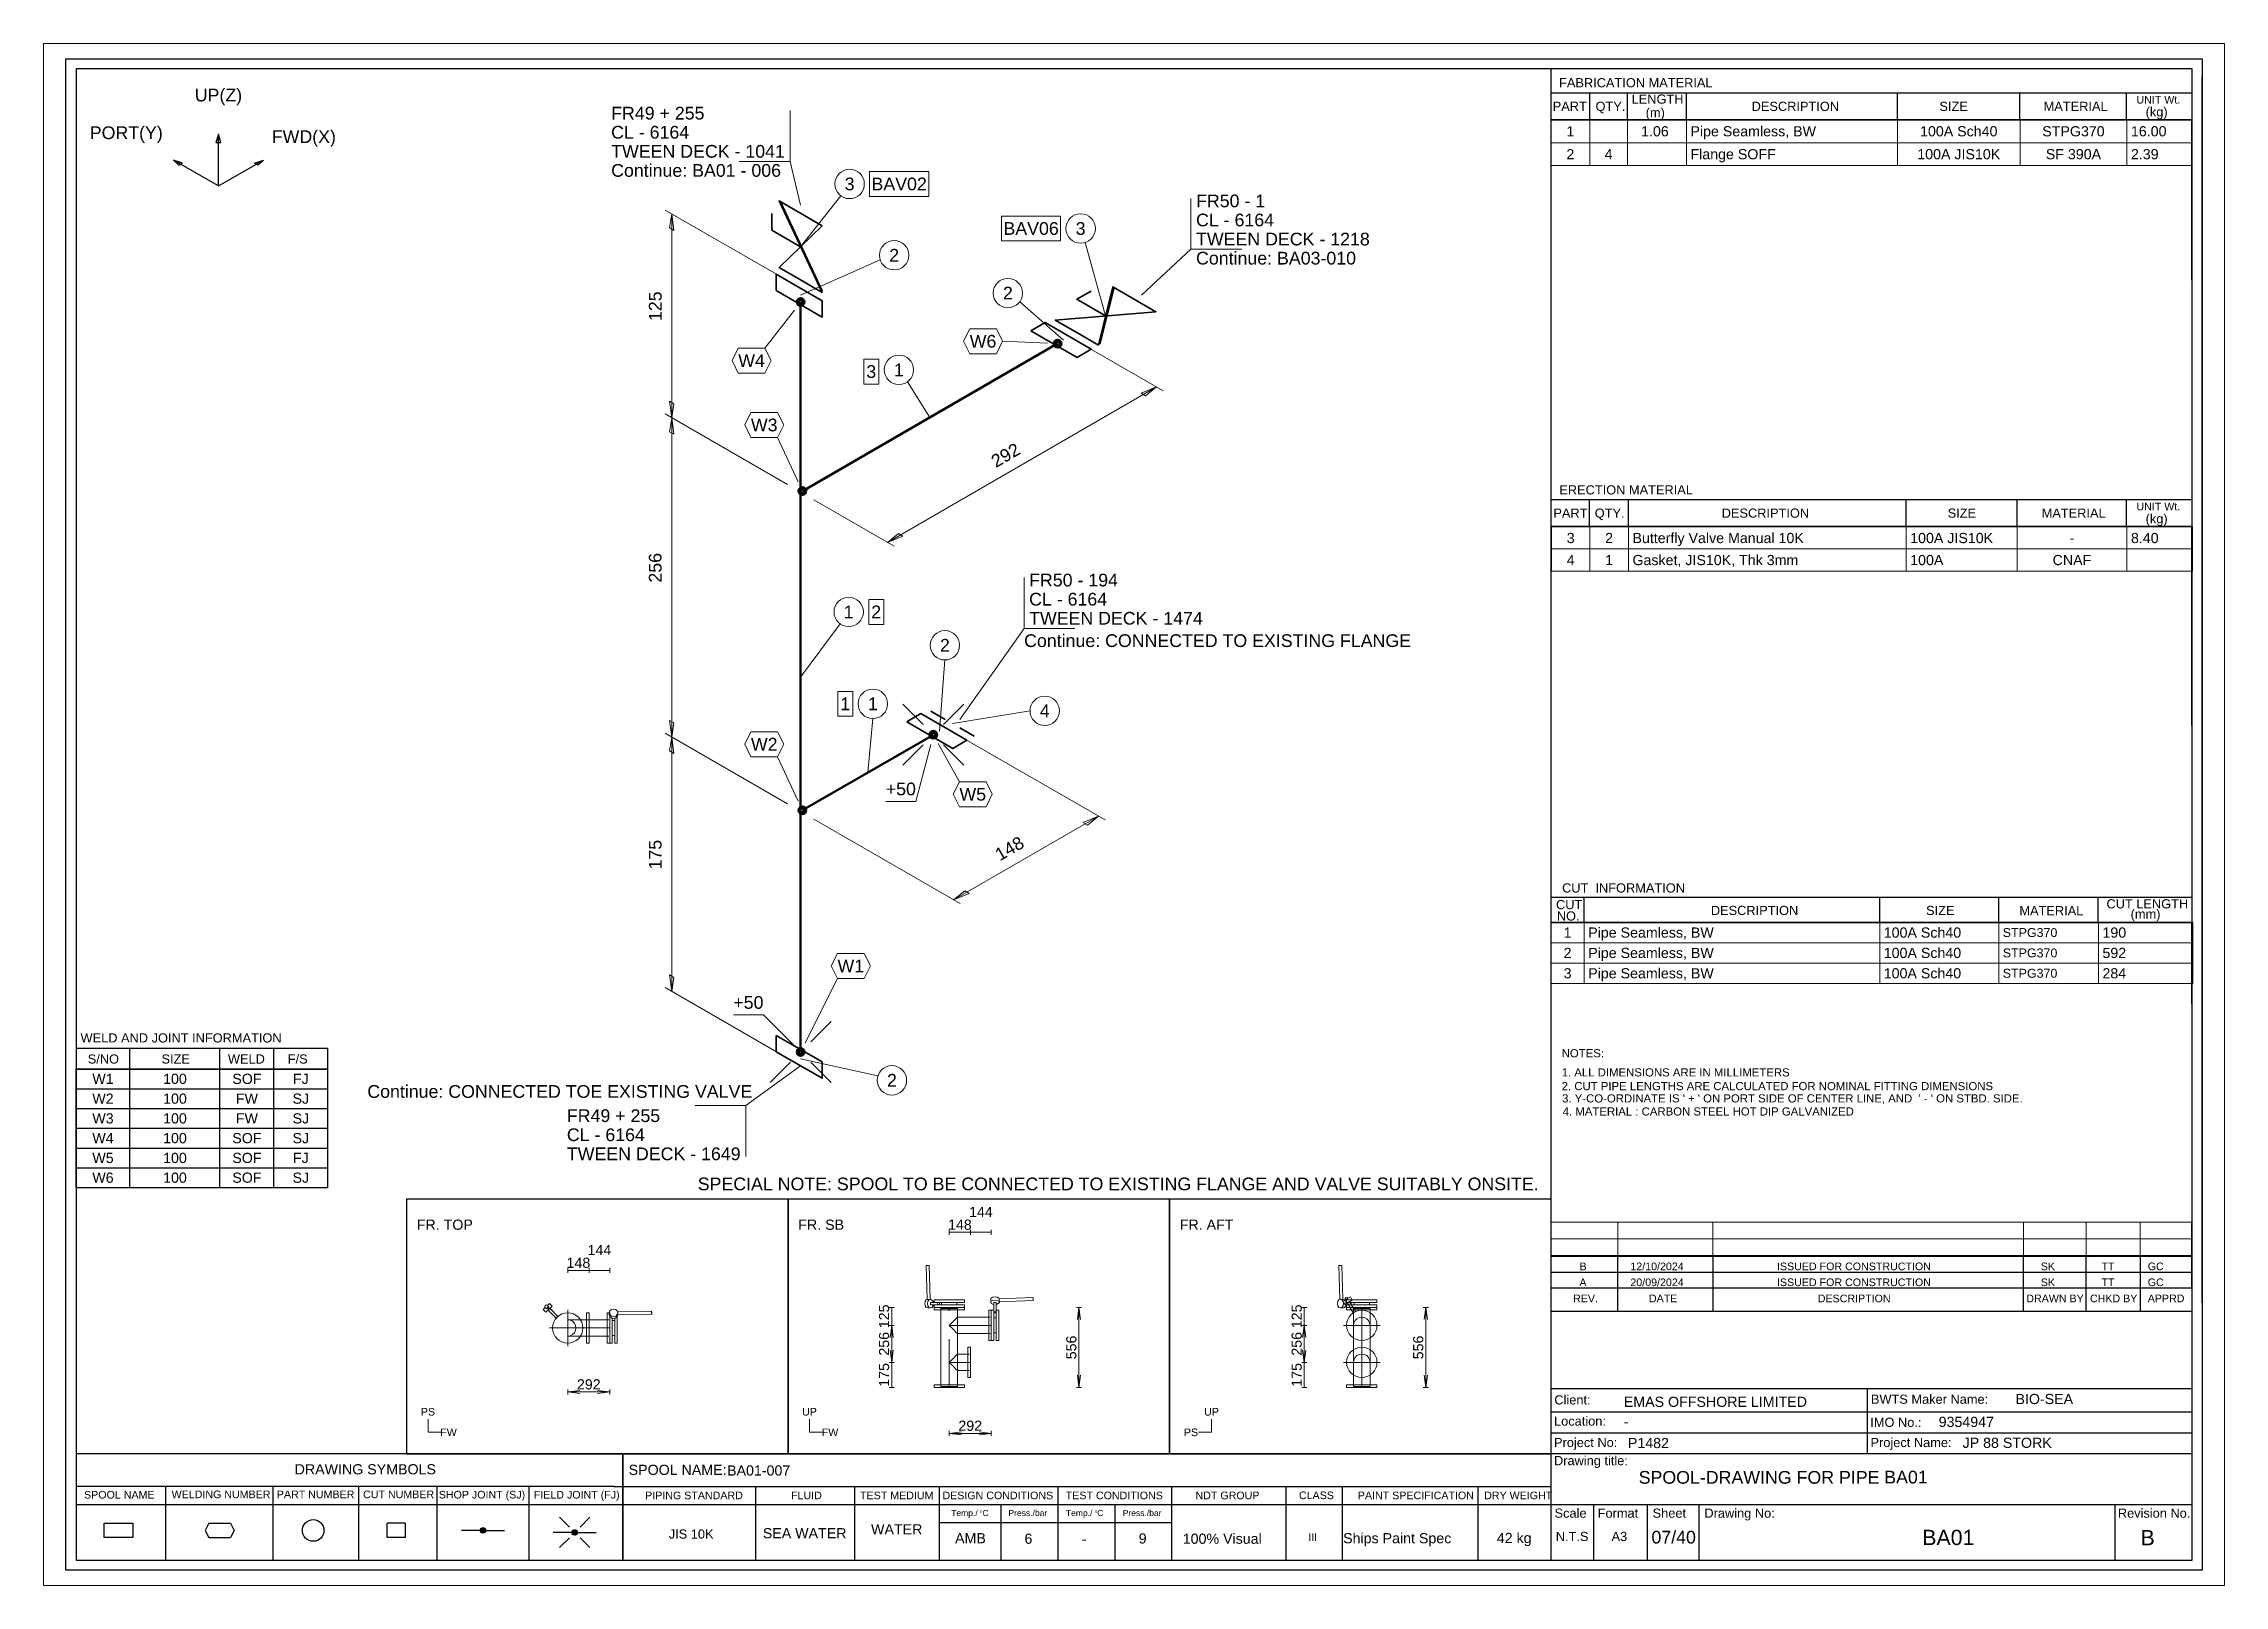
# Paper-space layout 'Layout1' of a CAD drawing. Header units: millimetres. Extents: x -20 to 277, y -7 to 202.
# The model-space entities are those that its viewports show. They can reach past a viewport. Long polylines and large blocks are cut down to what shows.
import ezdxf
from ezdxf.enums import TextEntityAlignment as Align

# ---------------------------------------------------------------- set-up
doc = ezdxf.new("R2010")
doc.units = ezdxf.units.MM
doc.linetypes.add('DOTTED_DASHED5', pattern=[9.99996, 4.444427, -2.666656, 0.222221, -2.666656])
doc.linetypes.add('DOTTED_DASHED6', pattern=[10, 4.444444, -2.666667, 0.222222, -2.666667])
for name, color, linetype in [('FramesFromTables', 40, 'Continuous'), ('I_Coordinates', 11, 'Continuous'), ('I_CutNumbers', 10, 'Continuous'), ('I_Dimensions', 4, 'Continuous'), ('I_OtherComponents', 2, 'Continuous'), ('I_PartNumbers', 9, 'Continuous'), ('I_Pipes', 1, 'Continuous'), ('I_Tags', 8, 'Continuous'), ('SymbolsOnDrawingSheet', 1, 'Continuous'), ('TextFromTables', 2, 'Continuous'), ('TextFromTextBoxes', 2, 'Continuous')]:
    doc.layers.add(name, color=color, linetype=linetype)
doc.styles.add('Cadmatic Default Text', font='arial.ttf')

psp = doc.layouts.get("Layout1")

msp = doc.modelspace()

# ---------------------------------------------------------------- texts
at = {"layer": 'I_Coordinates', "linetype": 'ByBlock', "lineweight": 0, "style": 'Cadmatic Default Text'}
for s, p in [('FR50 - 194', (189.38, 193.31)), ('CL - 6164', (189.38, 189.56)), ('TWEEN DECK - 1474', (189.38, 185.81)), ('Continue: CONNECTED TO EXISTING FLANGE', (188.4, 181.41))]:
    msp.add_text(s, height=2.5, dxfattribs=at).set_placement(p)
for s, p in [('Continue: CONNECTED TOE EXISTING VALVE', (59.27, 95.33)), ('FR49 + 255', (98.5, 90.57)), ('CL - 6164', (98.5, 86.82)), ('TWEEN DECK - 1649', (98.5, 83.07)), ('SPECIAL NOTE: SPOOL TO BE CONNECTED TO EXISTING FLANGE AND VALVE SUITABLY ONSITE.', (124.23, 77.16))]:
    msp.add_text(s, height=2.5, dxfattribs=at).set_placement(p, align=Align.TOP_LEFT)
at = {"layer": 'SymbolsOnDrawingSheet', "linetype": 'ByBlock', "lineweight": 25, "style": 'Cadmatic Default Text'}
for s, p in [('UP(Z)', (30, 289.86)), ('PORT(Y)', (11.88, 282.46)), ('FWD(X)', (46.79, 281.7))]:
    msp.add_text(s, height=2.5, dxfattribs=at).set_placement(p, align=Align.MIDDLE_CENTER)
for s, p in [('FR. TOP', (69, 68.9)), ('FR. SB', (144, 68.9)), ('FR. AFT', (219, 68.9))]:
    msp.add_text(s, height=2, dxfattribs=at).set_placement(p, align=Align.TOP_LEFT)
at = {"layer": 'SymbolsOnDrawingSheet', "linetype": 'ByBlock', "lineweight": 13, "style": 'Cadmatic Default Text'}
for s, p in [('148', (175.77, 67.9)), ('144', (179.9, 70.4)), ('148', (100.77, 60.42)), ('144', (104.9, 62.92)), ('292', (102.81, 36.53)), ('292', (177.81, 28.4))]:
    msp.add_text(s, height=2, dxfattribs=at).set_placement(p, align=Align.MIDDLE_CENTER)
for s, p in [('125', (160.86, 49.89)), ('125', (241.98, 49.89)), ('256', (160.86, 44.49)), ('556', (197.68, 43.78)), ('256', (241.98, 44.49)), ('556', (265.87, 43.78)), ('175', (160.86, 38.38)), ('175', (241.98, 38.38))]:
    msp.add_text(s, height=2, rotation=90, dxfattribs=at).set_placement(p, align=Align.MIDDLE_CENTER)
at = {"layer": 'SymbolsOnDrawingSheet', "linetype": 'ByBlock', "lineweight": 18, "style": 'Cadmatic Default Text'}
for s, p in [('PS', (71.2, 31.14)), ('UP', (146.2, 31.14)), ('UP', (225.24, 31.14)), ('FW', (75.24, 27.1)), ('FW', (150.24, 27.1)), ('PS', (221.2, 27.1))]:
    msp.add_text(s, height=1.5, dxfattribs=at).set_placement(p, align=Align.MIDDLE_CENTER)

# ---------------------------------------------------------------- blocks, each defined once
blk = doc.blocks.new('BA01728716698_BOM_4')
at = {"layer": 'FramesFromTables', "linetype": 'ByBlock', "lineweight": 18}
for p, q in [((292, 285), (418, 285)), ((292, 276), (292, 285)), ((292, 276), (292, 285)), ((299.6, 276), (299.6, 285)), ((299.6, 276), (299.6, 285)), ((307, 276), (307, 285)), ((307, 276), (307, 285)), ((318.6, 276), (318.6, 285)), ((318.6, 276), (318.6, 285)), ((360.1, 276), (360.1, 285)), ((360.1, 276), (360.1, 285)), ((384.2, 276), (384.2, 285)), ((384.2, 276), (384.2, 285)), ((405.2, 276), (405.2, 285)), ((405.2, 276), (405.2, 285)), ((418, 276), (418, 285)), ((292, 280.5), (418, 280.5)), ((292, 205), (418.1, 205)), ((292, 196.33), (292, 205)), ((292.1, 196.33), (292.1, 205)), ((299.6, 196.33), (299.6, 205)), ((299.6, 196.33), (299.6, 205)), ((307.2, 196.33), (307.2, 205)), ((307.2, 196.33), (307.2, 205)), ((361.8, 196.33), (361.8, 205)), ((361.8, 196.33), (361.8, 205)), ((383.6, 196.33), (383.6, 205)), ((383.6, 196.33), (383.6, 205)), ((405.2, 196.33), (405.2, 205)), ((405.2, 196.33), (405.2, 205)), ((418, 196.33), (418, 205)), ((292, 200.67), (418.1, 200.67)), ((292, 127.3), (418.2, 127.3)), ((292, 115.3), (292, 127.3)), ((292, 115.3), (292, 127.3)), ((298.5, 115.3), (298.5, 127.3)), ((298.5, 115.3), (298.5, 127.3)), ((356.6, 115.3), (356.6, 127.3)), ((356.6, 115.3), (356.6, 127.3)), ((380, 115.3), (380, 127.3)), ((380, 115.3), (380, 127.3)), ((399.6, 115.3), (399.6, 127.3)), ((399.6, 115.3), (399.6, 127.3)), ((418, 115.3), (418, 127.3)), ((292, 123.3), (418.2, 123.3)), ((292, 119.3), (418.2, 119.3)), ((292, 68.4), (418, 68.4)), ((292, 58.6), (292, 68.4)), ((292, 58.6), (292, 68.4)), ((292, 65.13), (418, 65.13)), ((305.1, 58.6), (305.1, 68.4)), ((305.1, 58.6), (305.1, 68.4)), ((323.8, 58.6), (323.8, 68.4)), ((323.8, 58.6), (323.8, 68.4)), ((384.9, 58.6), (384.9, 68.4)), ((384.9, 58.6), (384.9, 68.4)), ((397.2, 58.6), (397.2, 68.4)), ((397.2, 58.6), (397.2, 68.4)), ((407.8, 58.6), (407.8, 68.4)), ((407.8, 58.6), (407.8, 68.4)), ((418, 58.6), (418, 68.4)), ((292, 61.87), (418, 61.87))]:
    blk.add_line(p, q, dxfattribs=at)
at = {"layer": 'FramesFromTables', "linetype": 'ByBlock', "lineweight": -3}
for p, q in [((2, 98.5), (51.5, 98.5)), ((2, 75.19), (2, 98.5)), ((2, 75.19), (2, 98.5)), ((2, 94.62), (51.5, 94.62)), ((12.6, 75.19), (12.6, 98.5)), ((12.6, 75.19), (12.6, 98.5)), ((30.3, 75.19), (30.3, 98.5)), ((30.3, 75.19), (30.3, 98.5)), ((40.9, 75.19), (40.9, 98.5)), ((40.9, 75.19), (40.9, 98.5)), ((51.5, 75.19), (51.5, 98.5)), ((2, 90.73), (51.5, 90.73)), ((2, 86.85), (51.5, 86.85)), ((2, 82.96), (51.5, 82.96)), ((2, 79.08), (51.5, 79.08))]:
    blk.add_line(p, q, dxfattribs=at)
at = {"layer": 'FramesFromTables', "linetype": 'ByBlock', "lineweight": 18, "flags": 128}
for points in [[(292, 276), (418, 276), (418, 285)], [(292, 196.33), (418.1, 196.33), (418.1, 205)], [(292, 115.3), (418.2, 115.3), (418.2, 127.3)], [(292, 58.6), (418, 58.6), (418, 68.4)]]:
    blk.add_lwpolyline(points, dxfattribs=at)
at = {"layer": 'FramesFromTables', "linetype": 'ByBlock', "lineweight": -3, "flags": 128}
blk.add_lwpolyline([(2, 75.19), (51.5, 75.19), (51.5, 98.5)], dxfattribs=at)
at = {"layer": 'TextFromTables', "linetype": 'ByBlock', "lineweight": 13, "style": 'Cadmatic Default Text'}
for s, p in [('1', (295.8, 282.75)), ('2', (295.8, 278.25))]:
    blk.add_text(s, height=2, dxfattribs=at).set_placement(p, align=Align.MIDDLE_CENTER)
at = {"layer": 'TextFromTables', "linetype": 'ByBlock', "lineweight": 25, "style": 'Cadmatic Default Text'}
for s, p in [('1.06 ', (312.8, 282.75)), ('100A Sch40', (372.15, 282.75)), ('STPG370', (394.7, 282.75)), ('4', (303.3, 278.25)), ('100A JIS10K', (372.15, 278.25)), ('SF 390A', (394.7, 278.25)), ('3', (295.85, 202.83)), ('2', (303.4, 202.83)), ('-', (394.4, 202.83)), ('4', (295.85, 198.5)), ('1', (303.4, 198.5)), ('CNAF', (394.4, 198.5)), ('1', (295.25, 125.3)), ('2', (295.25, 121.3)), ('3', (295.25, 117.3)), ('W1', (7.3, 96.56)), ('100', (21.45, 96.56)), ('SOF', (35.6, 96.56)), ('FJ', (46.2, 96.56)), ('W2', (7.3, 92.67)), ('100', (21.45, 92.67)), ('FW', (35.6, 92.67)), ('SJ', (46.2, 92.67)), ('W3', (7.3, 88.79)), ('W4', (7.3, 84.91)), ('100', (21.45, 88.79)), ('100', (21.45, 84.91)), ('SOF', (35.6, 84.91)), ('FW', (35.6, 88.79)), ('SJ', (46.2, 88.79)), ('SJ', (46.2, 84.91)), ('W5', (7.3, 81.02)), ('100', (21.45, 81.02)), ('SOF', (35.6, 81.02)), ('FJ', (46.2, 81.02)), ('W6', (7.3, 77.14)), ('100', (21.45, 77.14)), ('SOF', (35.6, 77.14)), ('SJ', (46.2, 77.14))]:
    blk.add_text(s, height=2, dxfattribs=at).set_placement(p, align=Align.MIDDLE_CENTER)
for s, height, p in [('Pipe Seamless, BW ', 2, (319.4, 282.75)), ('16.00', 2, (406, 282.75)), ('Flange SOFF ', 2, (319.4, 278.25)), ('2.39', 2, (406, 278.25)), ('Butterfly Valve Manual 10K ', 2, (308, 202.83)), ('100A JIS10K', 2, (362.6, 202.83)), ('8.40', 2, (406, 202.83)), ('Gasket, JIS10K, Thk 3mm ', 2, (308, 198.5)), ('100A', 2, (362.6, 198.5)), ('Pipe Seamless, BW', 2, (299.3, 125.3)), ('100A Sch40', 2, (357.4, 125.3)), ('STPG370', 1.75, (380.8, 125.3)), ('190', 2, (400.4, 125.3)), ('Pipe Seamless, BW', 2, (299.3, 121.3)), ('100A Sch40', 2, (357.4, 121.3)), ('STPG370', 1.75, (380.8, 121.3)), ('592', 2, (400.4, 121.3)), ('Pipe Seamless, BW', 2, (299.3, 117.3)), ('100A Sch40', 2, (357.4, 117.3)), ('STPG370', 1.75, (380.8, 117.3)), ('284', 2, (400.4, 117.3))]:
    blk.add_text(s, height=height, dxfattribs=at).set_placement(p, align=Align.MIDDLE_LEFT)
at = {"layer": 'TextFromTextBoxes', "linetype": 'ByBlock', "lineweight": -3, "style": 'Cadmatic Default Text'}
for s, p in [('BIO-SEA', (383.3, 33.65)), ('EMAS OFFSHORE LIMITED', (306.3, 33.1)), ('9354947', (368.2, 29.15)), ('-', (306.3, 29.2)), ('P1482', (307.1, 25)), ('JP 88 STORK', (372.9, 25.05)), ('BA01-007', (130, 19.6))]:
    blk.add_text(s, height=2, dxfattribs=at).set_placement(p, align=Align.MIDDLE_LEFT)
at = {"layer": 'TextFromTextBoxes', "linetype": 'ByBlock', "lineweight": 25, "style": 'Cadmatic Default Text'}
blk.add_text('BA01', height=2.5, dxfattribs=at).set_placement((357.5, 18.3), align=Align.MIDDLE_LEFT)
at = {"layer": 'TextFromTextBoxes', "linetype": 'ByBlock', "lineweight": -3, "style": 'Cadmatic Default Text'}
for s, height, p in [('WATER', 2, (163.35, 8.05)), ('SEA WATER', 2, (145.25, 7.28)), ('AMB', 2, (177.85, 6.3)), ('6', 2, (189.25, 6.2)), ('-', 2, (200.2, 6.15)), ('9', 2, (211.7, 6.25)), ('100% Visual', 2, (227.35, 6.2)), ('Ships Paint Spec', 2, (261.75, 6.3)), ('42 kg', 2, (284.75, 6.35)), ('07/40', 2.5, (316.1, 6.5))]:
    blk.add_text(s, height=height, dxfattribs=at).set_placement(p, align=Align.MIDDLE_CENTER)
at = {"layer": 'TextFromTextBoxes', "linetype": 'ByBlock', "lineweight": 25, "style": 'Cadmatic Default Text'}
blk.add_text('BA01', height=3, dxfattribs=at).set_placement((370.1, 6.45), align=Align.MIDDLE_CENTER)
blk = doc.blocks.new('SEDS_SPOOL_FORMAT_Gol_8')
at = {"layer": 'SymbolsOnDrawingSheet', "linetype": 'ByBlock', "lineweight": -3, "flags": 128}
for points in [[(0, 297), (420, 297), (420, 0), (0, 0), (0, 297)], [(418.01, 295.01), (2, 295.01)], [(2, 295.01), (2, 2)], [(292.02, 50.91), (292.02, 295.01)], [(418.01, 2), (418.01, 295.01)], [(420, 52.53), (420, 293.46)], [(420, 52.53), (420, 293.46)], [(292.02, 290.3), (418.01, 290.3)], [(292.02, 284.66), (292.02, 288.77)], [(299.59, 285.01), (299.59, 290.3)], [(307.02, 285.01), (307.02, 290.3)], [(318.61, 285.01), (318.61, 290.3)], [(360.08, 285.01), (360.08, 290.3)], [(384.18, 285.01), (384.18, 290.3)], [(405.15, 285.01), (405.15, 290.3)], [(405.15, 285.01), (405.15, 290.3)], [(292, 285), (418, 285)], [(292, 253.5), (292, 285)], [(292, 253.5), (292, 285)], [(292.02, 285.01), (418.01, 285.01)], [(418.01, 285.01), (292.02, 285.01)], [(418, 253.5), (418, 285)], [(292.02, 210.38), (418.01, 210.38)], [(299.57, 205.08), (299.57, 210.38)], [(307.21, 205.08), (307.21, 210.38)], [(361.83, 205.03), (361.83, 210.38)], [(383.61, 205.08), (383.61, 210.38)], [(405.15, 205.17), (405.15, 210.38)], [(292.02, 205.08), (292.02, 209.18)], [(292.02, 205.08), (418.01, 205.08)], [(292.02, 186.7), (292.02, 205.08)], [(292.02, 186.7), (292.02, 205.08)], [(418.01, 205.08), (292.02, 205.08)], [(418, 166), (418, 205)], [(292.02, 132.23), (418.01, 132.23)], [(292.02, 127.3), (292.02, 131.41)], [(298.48, 127.3), (298.48, 132.23)], [(356.6, 127.3), (356.6, 132.23)], [(380.01, 127.3), (380.01, 132.23)], [(399.56, 127.3), (399.56, 132.23)], [(292.02, 127.3), (418.01, 127.3)], [(418.01, 127.3), (292.02, 127.3)], [(418, 111.3), (418, 127.3)], [(2, 102.57), (51.49, 102.57)], [(12.6, 98.45), (12.6, 102.57)], [(30.28, 98.45), (30.28, 102.57)], [(40.88, 98.45), (40.88, 102.57)], [(51.49, 98.45), (51.49, 102.57)], [(2, 98.5), (51.5, 98.5)], [(2, 98.5), (51.5, 98.5)], [(51.49, 98.47), (2, 98.47)], [(2, 98.45), (51.49, 98.45)], [(292.02, 52.57), (292.02, 66.5)], [(292.02, 52.57), (292.02, 66.5)], [(418, 55.4), (418, 68.5)], [(292.02, 61.73), (418.01, 61.73)], [(305.1, 50.91), (305.1, 61.73)], [(323.84, 50.91), (323.84, 61.73)], [(384.91, 50.91), (384.91, 61.73)], [(397.21, 50.91), (397.21, 61.73)], [(407.86, 50.91), (407.86, 61.73)], [(292.02, 58.6), (418.01, 58.6)], [(292.02, 55.47), (418.01, 55.47)], [(292.02, 50.91), (418.01, 50.91)], [(292.02, 2), (292.02, 50.91)], [(292.02, 35.73), (418.01, 35.73)], [(354.24, 22.93), (354.24, 35.73)], [(292.02, 31.13), (418.01, 31.13)], [(292.02, 27.03), (418.01, 27.03)], [(2, 22.93), (107.74, 22.93)], [(107.74, 22.93), (292.02, 22.93)], [(109.52, 22.93), (109.52, 2)], [(109.52, 2), (109.52, 22.93)], [(292.02, 22.93), (418.01, 22.93)], [(107.74, 16.45), (2, 16.45)], [(2, 12.91), (292.02, 12.91)], [(19.62, 16.45), (19.62, 2)], [(40.69, 16.45), (40.69, 2)], [(57.56, 16.45), (57.56, 2)], [(72.95, 16.45), (72.95, 2)], [(91.02, 16.45), (91.02, 2)], [(107.74, 16.45), (292.02, 16.45)], [(135.58, 16.45), (135.58, 2)], [(155.03, 16.45), (155.03, 2)], [(171.67, 16.45), (171.67, 2)], [(183.82, 12.91), (183.82, 2)], [(195.02, 16.45), (195.02, 2)], [(206.21, 12.91), (206.21, 2)], [(217.4, 16.45), (217.4, 2)], [(239.85, 16.45), (239.85, 2)], [(250.91, 16.34), (250.91, 2)], [(277.59, 16.45), (277.59, 2)], [(292.02, 12.91), (418.01, 12.91)], [(300.39, 2), (300.39, 12.91)], [(310.96, 2), (310.96, 12.91)], [(321.13, 2), (321.13, 12.91)], [(402.9, 2), (402.9, 12.91)], [(13.2, 6.41), (7.55, 6.41), (7.55, 9.23), (13.2, 9.23)], [(13.2, 9.23), (13.2, 6.41)], [(28.12, 9.23), (27.42, 7.82)], [(28.12, 9.23), (32.36, 9.23)], [(32.36, 9.23), (33.07, 7.82)], [(66.68, 9.23), (66.68, 6.41), (63.15, 6.41), (63.15, 9.23)], [(66.68, 9.23), (63.15, 9.23)], [(99, 8.47), (97.06, 10.41)], [(101.09, 8.47), (103.03, 10.41)], [(171.67, 9.37), (217.4, 9.37)], [(171.67, 9.37), (217.4, 9.37)], [(27.42, 7.82), (28.12, 6.41)], [(28.12, 6.41), (32.36, 6.41)], [(33.07, 7.82), (32.36, 6.41)], [(81.48, 7.82), (77.79, 7.82)], [(81.49, 7.78), (82.04, 8.32)], [(81.51, 7.9), (81.93, 8.32)], [(81.52, 7.7), (82.14, 8.32)], [(81.55, 7.62), (82.22, 8.29)], [(81.56, 8.06), (81.76, 8.26)], [(81.57, 7.54), (82.28, 8.25)], [(81.62, 7.48), (82.34, 8.2)], [(81.68, 7.44), (82.4, 8.16)], [(81.74, 7.39), (82.45, 8.1)], [(81.8, 7.35), (82.48, 8.02)], [(81.88, 7.32), (82.5, 7.94)], [(81.98, 7.32), (82.53, 7.86)], [(82.09, 7.32), (82.52, 7.75)], [(82.24, 7.36), (82.47, 7.59)], [(82.54, 7.82), (86.24, 7.82)], [(99.51, 7.42), (95.82, 7.42)], [(99, 6.38), (97.06, 4.44)], [(99.53, 7.47), (99.99, 7.93)], [(99.53, 7.37), (100.1, 7.93)], [(99.56, 7.29), (100.2, 7.93)], [(99.58, 7.62), (99.88, 7.93)], [(99.58, 7.21), (100.27, 7.89)], [(99.61, 7.13), (100.33, 7.84)], [(99.67, 7.08), (100.39, 7.8)], [(99.73, 7.03), (100.45, 7.75)], [(99.79, 6.99), (100.49, 7.69)], [(99.85, 6.94), (100.52, 7.61)], [(99.94, 6.92), (100.54, 7.53)], [(100.04, 6.92), (100.57, 7.45)], [(100.15, 6.92), (100.54, 7.31)], [(100.38, 7.04), (100.49, 7.15)], [(100.57, 7.42), (104.27, 7.42)], [(101.09, 6.38), (103.03, 4.44)], [(2, 2), (418.01, 2)]]:
    blk.add_lwpolyline(points, dxfattribs=at)
at = {"layer": 'SymbolsOnDrawingSheet', "linetype": 'ByBlock', "lineweight": -3}
for centre, radius in [((48.63, 7.82), 2.12), ((82.01, 7.82), 0.53), ((100.04, 7.42), 0.53)]:
    blk.add_circle(centre, radius, dxfattribs=at)
at = {"layer": 'SymbolsOnDrawingSheet', "linetype": 'ByBlock', "lineweight": -3, "style": 'Cadmatic Default Text'}
for s, height, p in [('FABRICATION MATERIAL', 1.8, (293.57, 293.19)), ('PART', 1.8, (292.32, 288.55)), ('QTY.', 1.8, (300.74, 288.55)), ('LENGTH', 1.8, (307.84, 289.97)), ('DESCRIPTION', 1.8, (331.43, 288.55)), ('SIZE', 1.8, (368.34, 288.55)), ('MATERIAL', 1.8, (388.84, 288.55)), ('UNIT Wt.', 1.5, (407.08, 289.7)), (' (kg)', 1.8, (408.19, 287.46)), ('ERECTION MATERIAL', 1.8, (293.62, 213.19)), ('PART', 1.8, (292.45, 208.62)), ('QTY.', 1.8, (300.58, 208.62)), ('DESCRIPTION', 1.8, (325.54, 208.62)), ('SIZE', 1.8, (369.97, 208.62)), ('MATERIAL', 1.8, (388.45, 208.62)), ('UNIT Wt.', 1.5, (407.08, 209.77)), (' (kg)', 1.8, (408.19, 207.53)), ('CUT  INFORMATION', 1.8, (294.16, 134.97)), ('CUT ', 1.8, (292.97, 131.7)), ('NO.', 1.8, (293.13, 129.46)), ('DESCRIPTION', 1.8, (323.41, 130.55)), ('SIZE', 1.8, (365.72, 130.55)), ('MATERIAL', 1.8, (384.07, 130.5)), ('CUT LENGTH', 1.8, (401.19, 131.85)), ('(mm)', 1.8, (405.94, 129.85)), ('WELD AND JOINT INFORMATION', 1.8, (2.89, 105.5)), ('S/NO', 1.8, (4.31, 101.36)), ('SIZE', 1.8, (18.81, 101.36)), ('WELD', 1.8, (31.86, 101.36)), ('F/S', 1.8, (43.63, 101.36)), ('SPOOL-DRAWING FOR PIPE', 2.5, (309.22, 19.5))]:
    blk.add_text(s, height=height, dxfattribs=at).set_placement(p, align=Align.TOP_LEFT)
for s, height, p in [('(m)', 1.8, (310.6, 285.51)), ('Client:', 1.8, (292.64, 32.58)), ('BWTS Maker Name:', 1.8, (354.88, 32.71)), ('Location:', 1.8, (292.58, 28.41)), ('Project No:', 1.8, (292.58, 24.2)), ('IMO No.:', 1.8, (354.76, 28.17)), ('Project Name:', 1.8, (354.8, 24.2)), ('Drawing title:', 1.8, (292.57, 20.64)), ('DRAWING SYMBOLS', 2, (44.98, 18.84)), ('Temp./  C   ', 1.2, (174.06, 10.65)), ('0', 0.53, (179.71, 11.25)), ('Press./bar', 1.2, (185.31, 10.65)), ('Temp./  C   ', 1.2, (196.61, 10.65)), ('0', 0.53, (202.37, 11.25)), ('Press./bar', 1.2, (207.78, 10.65)), ('Scale', 1.8, (292.68, 10.32)), ('Format', 1.8, (301.16, 10.32)), ('Sheet', 1.8, (311.96, 10.32)), ('Drawing No:', 1.8, (322.14, 10.32)), ('Revision No.', 1.8, (403.43, 10.32)), ('N.T.S', 1.8, (292.92, 5.74)), ('A3', 1.8, (303.89, 5.74))]:
    blk.add_text(s, height=height, dxfattribs=at).set_placement(p)
for s, height, p in [('1. ALL DIMENSIONS ARE IN MILLIMETERS', 1.6, (294.08, 97.83)), ('NOTES:', 1.6, (294.08, 101.59)), ('2. CUT PIPE LENGTHS ARE CALCULATED FOR NOMINAL FITTING DIMENSIONS', 1.6, (294.08, 95.13)), ("3. Y-CO-ORDINATE IS ' + ' ON PORT SIDE OF CENTER LINE, AND  ' - ' ON STBD. SIDE.", 1.6, (294.16, 92.72)), ('4. MATERIAL : CARBON STEEL HOT DIP GALVANIZED', 1.6, (294.28, 90.15)), ('B', 1.5, (297.58, 59.71)), ('12/10/2024', 1.5, (307.59, 59.71)), ('ISSUED FOR CONSTRUCTION', 1.5, (336.41, 59.71)), ('SK', 1.5, (388.28, 59.71)), ('TT', 1.5, (400.21, 59.71)), ('GC', 1.5, (409.3, 59.71)), ('A', 1.5, (297.58, 56.58)), ('20/09/2024', 1.5, (307.59, 56.58)), ('ISSUED FOR CONSTRUCTION', 1.5, (336.41, 56.58)), ('SK', 1.5, (388.28, 56.58)), ('TT', 1.5, (400.21, 56.58)), ('GC', 1.5, (409.3, 56.58)), ('REV.', 1.5, (296.32, 53.41)), ('DATE', 1.5, (311.24, 53.41)), ('DESCRIPTION', 1.5, (344.43, 53.41)), ('DRAWN BY', 1.5, (385.43, 53.41)), ('CHKD BY', 1.5, (397.94, 53.41)), ('APPRD', 1.5, (409.3, 53.41)), ('SPOOL NAME:', 2, (110.65, 19.73)), ('SPOOL NAME', 1.5, (3.58, 14.83)), ('WELDING NUMBER', 1.5, (20.79, 14.91)), ('PART NUMBER', 1.5, (41.48, 14.91)), ('CUT NUMBER', 1.5, (58.44, 14.91)), ('SHOP JOINT (SJ)', 1.5, (73.31, 14.85)), ('FIELD JOINT (FJ)', 1.5, (92, 14.83)), ('PIPING STANDARD', 1.5, (113.89, 14.7)), ('FLUID', 1.5, (142.57, 14.7)), ('TEST MEDIUM', 1.5, (156.14, 14.7)), ('DESIGN CONDITIONS', 1.5, (172.34, 14.7)), ('TEST CONDITIONS', 1.5, (196.58, 14.7)), ('NDT GROUP', 1.5, (222.09, 14.7)), ('CLASS', 1.5, (242.43, 14.72)), ('PAINT SPECIFICATION', 1.5, (254.01, 14.7)), ('DRY WEIGHT', 1.5, (278.84, 14.7)), ('JIS 10K', 1.8, (118.53, 7.12)), ('III', 1.5, (244.26, 6.51)), ('B', 3, (407.89, 6.4))]:
    blk.add_text(s, height=height, dxfattribs=at).set_placement(p, align=Align.MIDDLE_LEFT)
blk = doc.blocks.new('BA01728716698_PRT_32_3')
at = {"layer": 'I_OtherComponents', "linetype": 'ByBlock', "lineweight": 35}
blk.add_line((96.69, 228.11), (88.49, 245.59), dxfattribs=at)
at = {"layer": 'I_OtherComponents', "linetype": 'ByBlock', "lineweight": 35, "flags": 128}
for points in [[(92.45, 230.24), (88.21, 232.69), (96.69, 240.85), (88.21, 245.75), (96.69, 227.79), (92.45, 230.24)], [(92.45, 236.77), (86.79, 240.03), (86.79, 243.3)]]:
    blk.add_lwpolyline(points, dxfattribs=at)
at = {"layer": 'I_OtherComponents', "flags": 1}
blk.add_attdef('ValvePos', (92.45, 236.77), '', height=2.5, dxfattribs=at)
blk = doc.blocks.new('BA01728716698_PRT_33_3')
at = {"layer": 'I_OtherComponents', "linetype": 'ByBlock', "lineweight": 35, "flags": 128}
blk.add_lwpolyline([(87.64, 228.17), (87.64, 231.38), (96.69, 226.16), (96.69, 222.94), (87.64, 228.17)], dxfattribs=at)
at = {"layer": 'I_OtherComponents', "linetype": 'ByBlock', "lineweight": 50}
for radius in [0.75, 0.375]:
    blk.add_circle((92.45, 225.88), radius, dxfattribs=at)
blk = doc.blocks.new('BA01728716698_PRT_34_3')
at = {"layer": 'I_Pipes', "linetype": 'ByBlock', "lineweight": 50}
blk.add_line((92.45, 78.53), (92.45, 225.88), dxfattribs=at)
blk = doc.blocks.new('BA01728716698_PRT_39_3')
at = {"layer": 'I_OtherComponents', "linetype": 'ByBlock', "lineweight": 35, "flags": 128}
blk.add_lwpolyline([(87.64, 81.8), (87.64, 78.59), (96.69, 73.36), (96.69, 76.57), (87.64, 81.8)], dxfattribs=at)
at = {"layer": 'I_OtherComponents', "linetype": 'ByBlock', "lineweight": 50}
for radius in [0.75, 0.375]:
    blk.add_circle((92.45, 78.53), radius, dxfattribs=at)
blk = doc.blocks.new('BA01728716698_PRT_86_3')
at = {"layer": 'I_OtherComponents', "linetype": 'ByBlock', "lineweight": 35}
blk.add_line((151.28, 217.61), (154.11, 228.72), dxfattribs=at)
at = {"layer": 'I_OtherComponents', "linetype": 'ByBlock', "lineweight": 35, "flags": 128}
for points in [[(146.76, 219.9), (142.51, 222.35), (162.31, 223.98), (153.83, 228.88), (151, 217.45), (146.76, 219.9)], [(152.41, 223.16), (146.76, 226.43), (149.58, 228.06)]]:
    blk.add_lwpolyline(points, dxfattribs=at)
at = {"layer": 'I_OtherComponents', "flags": 1}
blk.add_attdef('ValvePos', (152.41, 223.16), '', height=2.5, dxfattribs=at)
blk = doc.blocks.new('BA01728716698_PRT_87_3')
at = {"layer": 'I_OtherComponents', "linetype": 'ByBlock', "lineweight": 35, "flags": 128}
blk.add_lwpolyline([(137.75, 220.25), (140.53, 221.86), (149.58, 216.63), (146.8, 215.03), (137.75, 220.25)], dxfattribs=at)
at = {"layer": 'I_OtherComponents', "linetype": 'ByBlock', "lineweight": 50}
for radius in [0.75, 0.375]:
    blk.add_circle((142.98, 217.72), radius, dxfattribs=at)
blk = doc.blocks.new('BA01728716698_PRT_88_3')
at = {"layer": 'I_Pipes', "linetype": 'ByBlock', "lineweight": 50}
blk.add_line((142.98, 217.72), (92.8, 188.75), dxfattribs=at)
blk = doc.blocks.new('BA01728716698_PRT_89_3')
at = {"layer": 'I_OtherComponents', "linetype": 'ByBlock', "lineweight": 35, "flags": 128}
blk.add_lwpolyline([(113.32, 143.41), (116.1, 145.02), (125.15, 139.79), (122.37, 138.19), (113.32, 143.41)], dxfattribs=at)
at = {"layer": 'I_OtherComponents', "linetype": 'ByBlock', "lineweight": 50}
for radius in [0.75, 0.375]:
    blk.add_circle((118.55, 140.88), radius, dxfattribs=at)
blk = doc.blocks.new('BA01728716698_PRT_90_3')
at = {"layer": 'I_Pipes', "linetype": 'ByBlock', "lineweight": 50}
blk.add_line((118.55, 140.88), (92.8, 126.02), dxfattribs=at)
blk = doc.blocks.new('BA01728716698_PRT_93_3')
at = {"layer": 'I_OtherComponents', "linetype": 'ByBlock', "lineweight": 35}
for p, q in [((120.9, 143.87), (118.08, 145.51)), ((126.56, 140.61), (123.73, 142.24))]:
    blk.add_line(p, q, dxfattribs=at)
blk = doc.blocks.new('BA01728716698_DIM_0_3')
at = {"layer": 'I_Dimensions', "linetype": 'ByBlock', "lineweight": 0}
for p, q in [((65.82, 141.19), (89.85, 127.31)), ((67.12, 90.44), (67.12, 140.44)), ((89.85, 77.31), (65.82, 91.19))]:
    blk.add_line(p, q, dxfattribs=at)
at = {"layer": 'I_Dimensions', "linetype": 'ByBlock', "lineweight": 0, "flags": 128}
for points in [[(67.12, 140.44), (67.55, 137.19), (66.68, 137.69), (67.12, 140.44)], [(67.12, 90.44), (67.55, 93.19), (66.68, 93.69), (67.12, 90.44)]]:
    blk.add_lwpolyline(points, dxfattribs=at)
at = {"layer": 'I_Dimensions', "linetype": 'ByBlock', "lineweight": 0, "style": 'Cadmatic Default Text'}
blk.add_text('175', height=2.5, rotation=90, dxfattribs=at).set_placement((63.87, 117.31), align=Align.MIDDLE_CENTER)
blk = doc.blocks.new('BA01728716698_DIM_1_3')
at = {"layer": 'I_Dimensions', "linetype": 'ByBlock', "lineweight": 0}
for p, q in [((65.82, 203.92), (89.85, 190.04)), ((67.12, 140.44), (67.12, 203.17)), ((89.85, 127.31), (65.82, 141.19))]:
    blk.add_line(p, q, dxfattribs=at)
at = {"layer": 'I_Dimensions', "linetype": 'ByBlock', "lineweight": 0, "flags": 128}
for points in [[(67.12, 203.17), (67.55, 199.92), (66.68, 200.42), (67.12, 203.17)], [(67.12, 140.44), (67.55, 143.19), (66.68, 143.69), (67.12, 140.44)]]:
    blk.add_lwpolyline(points, dxfattribs=at)
at = {"layer": 'I_Dimensions', "linetype": 'ByBlock', "lineweight": 0, "style": 'Cadmatic Default Text'}
blk.add_text('256', height=2.5, rotation=90, dxfattribs=at).set_placement((63.87, 173.68), align=Align.MIDDLE_CENTER)
blk = doc.blocks.new('BA01728716698_DIM_2_3')
at = {"layer": 'I_Dimensions', "linetype": 'ByBlock', "lineweight": 0}
for p, q in [((65.82, 243.98), (89.85, 230.1)), ((67.12, 203.17), (67.12, 243.23)), ((89.85, 190.04), (65.82, 203.92))]:
    blk.add_line(p, q, dxfattribs=at)
at = {"layer": 'I_Dimensions', "linetype": 'ByBlock', "lineweight": 0, "flags": 128}
for points in [[(67.12, 243.23), (67.55, 239.98), (66.68, 240.48), (67.12, 243.23)], [(67.12, 203.17), (67.55, 205.92), (66.68, 206.42), (67.12, 203.17)]]:
    blk.add_lwpolyline(points, dxfattribs=at)
at = {"layer": 'I_Dimensions', "linetype": 'ByBlock', "lineweight": 0, "style": 'Cadmatic Default Text'}
blk.add_text('125', height=2.5, rotation=90, dxfattribs=at).set_placement((63.87, 225.07), align=Align.MIDDLE_CENTER)
blk = doc.blocks.new('BA01728716698_DIM_3_3')
at = {"layer": 'I_Dimensions', "linetype": 'ByBlock', "lineweight": 0}
for p, q in [((152.3, 124.12), (123.5, 140.74)), ((122.54, 108.44), (151, 124.87)), ((95.05, 124.31), (123.84, 107.69))]:
    blk.add_line(p, q, dxfattribs=at)
at = {"layer": 'I_Dimensions', "linetype": 'ByBlock', "lineweight": 0, "flags": 128}
for points in [[(151, 124.87), (148.83, 123.12), (147.97, 123.62), (151, 124.87)], [(122.54, 108.44), (125.57, 109.69), (124.71, 110.19), (122.54, 108.44)]]:
    blk.add_lwpolyline(points, dxfattribs=at)
at = {"layer": 'I_Dimensions', "linetype": 'ByBlock', "lineweight": 0, "style": 'Cadmatic Default Text'}
blk.add_text('148', height=2.5, rotation=30, dxfattribs=at).set_placement((133.52, 118.53), align=Align.MIDDLE_CENTER)
blk = doc.blocks.new('BA01728716698_DIM_4_3')
at = {"layer": 'I_Dimensions', "linetype": 'ByBlock', "lineweight": 0}
for p, q in [((163.74, 208.46), (147.94, 217.58)), ((109.55, 178.67), (162.44, 209.21)), ((95.05, 187.04), (110.85, 177.92))]:
    blk.add_line(p, q, dxfattribs=at)
at = {"layer": 'I_Dimensions', "linetype": 'ByBlock', "lineweight": 0, "flags": 128}
for points in [[(162.44, 209.21), (160.28, 207.46), (159.41, 207.96), (162.44, 209.21)], [(109.55, 178.67), (112.58, 179.92), (111.72, 180.42), (109.55, 178.67)]]:
    blk.add_lwpolyline(points, dxfattribs=at)
at = {"layer": 'I_Dimensions', "linetype": 'ByBlock', "lineweight": 0, "style": 'Cadmatic Default Text'}
blk.add_text('292', height=2.5, rotation=30, dxfattribs=at).set_placement((132.75, 195.81), align=Align.MIDDLE_CENTER)
blk = doc.blocks.new('BA01728716698_CRD_1_3')
at = {"layer": 'I_Coordinates', "linetype": 'ByBlock', "lineweight": 0}
blk.add_line((169.2, 236.27), (159.48, 227.25), dxfattribs=at)
at = {"layer": 'I_Coordinates', "linetype": 'ByBlock', "lineweight": 0, "flags": 128}
blk.add_lwpolyline([(169.2, 246.27), (169.2, 236.27), (179.2, 236.27)], dxfattribs=at)
at = {"layer": 'I_Coordinates', "linetype": 'ByBlock', "lineweight": 0, "style": 'Cadmatic Default Text'}
for s, p in [('FR50 - 1', (170.2, 244.52)), ('CL - 6164', (170.2, 240.77)), ('TWEEN DECK - 1218', (170.2, 237.02)), ('Continue: BA03-010', (170.2, 233.27))]:
    blk.add_text(s, height=2.5, dxfattribs=at).set_placement(p)
blk = doc.blocks.new('BA01728716698_CRD_3_3')
at = {"layer": 'I_Coordinates', "linetype": 'ByBlock', "lineweight": 0}
blk.add_line((90.37, 253.51), (92.45, 244.93), dxfattribs=at)
at = {"layer": 'I_Coordinates', "linetype": 'ByBlock', "lineweight": 0, "flags": 128}
blk.add_lwpolyline([(90.37, 263.51), (90.37, 253.51), (80.37, 253.51)], dxfattribs=at)
at = {"layer": 'I_Coordinates', "linetype": 'ByBlock', "lineweight": 0, "style": 'Cadmatic Default Text'}
for s, p in [('FR49 + 255', (55.21, 261.76)), ('CL - 6164', (55.21, 258.01)), ('TWEEN DECK - 1041', (55.21, 254.26)), ('Continue: BA01 - 006', (55.21, 250.51))]:
    blk.add_text(s, height=2.5, dxfattribs=at).set_placement(p)
blk = doc.blocks.new('BA01728716698_PTN_0_3')
at = {"layer": 'I_PartNumbers', "linetype": 'ByBlock', "lineweight": 0}
blk.add_line((108.09, 234.19), (92.45, 227.24), dxfattribs=at)
blk.add_circle((110.85, 235.09), 2.89, dxfattribs=at)
at = {"layer": 'I_PartNumbers', "linetype": 'ByBlock', "lineweight": 0, "style": 'Cadmatic Default Text'}
blk.add_text('2', height=2.5, dxfattribs=at).set_placement((110.85, 235.09), align=Align.MIDDLE_CENTER)
blk = doc.blocks.new('BA01728716698_PTN_1_3')
at = {"layer": 'I_PartNumbers', "linetype": 'ByBlock', "lineweight": 0}
blk.add_line((100.39, 246.76), (92.45, 236.77), dxfattribs=at)
blk.add_circle((102.09, 249.1), 2.89, dxfattribs=at)
at = {"layer": 'I_PartNumbers', "linetype": 'ByBlock', "lineweight": 0, "style": 'Cadmatic Default Text'}
blk.add_text('3', height=2.5, dxfattribs=at).set_placement((102.09, 249.1), align=Align.MIDDLE_CENTER)
blk = doc.blocks.new('BA01728716698_PTN_2_3')
at = {"layer": 'I_PartNumbers', "linetype": 'ByBlock', "lineweight": 0}
blk.add_line((113.48, 210.23), (117.89, 203.23), dxfattribs=at)
blk.add_circle((111.78, 212.57), 2.89, dxfattribs=at)
at = {"layer": 'I_PartNumbers', "linetype": 'ByBlock', "lineweight": 0, "style": 'Cadmatic Default Text'}
blk.add_text('1', height=2.5, dxfattribs=at).set_placement((111.78, 212.57), align=Align.MIDDLE_CENTER)
blk = doc.blocks.new('BA01728716698_PTN_3_3')
at = {"layer": 'I_PartNumbers', "linetype": 'ByBlock', "lineweight": 0}
blk.add_line((148.4, 237.6), (152.41, 223.16), dxfattribs=at)
blk.add_circle((147.51, 240.35), 2.89, dxfattribs=at)
at = {"layer": 'I_PartNumbers', "linetype": 'ByBlock', "lineweight": 0, "style": 'Cadmatic Default Text'}
blk.add_text('3', height=2.5, dxfattribs=at).set_placement((147.51, 240.35), align=Align.MIDDLE_CENTER)
blk = doc.blocks.new('BA01728716698_PTN_4_3')
at = {"layer": 'I_PartNumbers', "linetype": 'ByBlock', "lineweight": 0}
blk.add_line((135.54, 225.95), (144.16, 218.4), dxfattribs=at)
blk.add_circle((133.2, 227.65), 2.89, dxfattribs=at)
at = {"layer": 'I_PartNumbers', "linetype": 'ByBlock', "lineweight": 0, "style": 'Cadmatic Default Text'}
blk.add_text('2', height=2.5, dxfattribs=at).set_placement((133.2, 227.65), align=Align.MIDDLE_CENTER)
blk = doc.blocks.new('BA01728716698_PTN_5_3')
at = {"layer": 'I_PartNumbers', "linetype": 'ByBlock', "lineweight": 0}
blk.add_line((100.21, 162.66), (92.45, 152.21), dxfattribs=at)
blk.add_circle((101.91, 165.01), 2.89, dxfattribs=at)
at = {"layer": 'I_PartNumbers', "linetype": 'ByBlock', "lineweight": 0, "style": 'Cadmatic Default Text'}
blk.add_text('1', height=2.5, dxfattribs=at).set_placement((101.91, 165.01), align=Align.MIDDLE_CENTER)
blk = doc.blocks.new('BA01728716698_PTN_6_3')
at = {"layer": 'I_PartNumbers', "linetype": 'ByBlock', "lineweight": 0}
blk.add_line((107.66, 73.86), (92.45, 77.17), dxfattribs=at)
blk.add_circle((110.41, 72.97), 2.89, dxfattribs=at)
at = {"layer": 'I_PartNumbers', "linetype": 'ByBlock', "lineweight": 0, "style": 'Cadmatic Default Text'}
blk.add_text('2', height=2.5, dxfattribs=at).set_placement((110.41, 72.97), align=Align.MIDDLE_CENTER)
blk = doc.blocks.new('BA01728716698_PTN_7_3')
at = {"layer": 'I_PartNumbers', "linetype": 'ByBlock', "lineweight": 0}
blk.add_line((120.82, 155.56), (119.73, 141.56), dxfattribs=at)
blk.add_circle((120.82, 158.45), 2.89, dxfattribs=at)
at = {"layer": 'I_PartNumbers', "linetype": 'ByBlock', "lineweight": 0, "style": 'Cadmatic Default Text'}
blk.add_text('2', height=2.5, dxfattribs=at).set_placement((120.82, 158.45), align=Align.MIDDLE_CENTER)
blk = doc.blocks.new('BA01728716698_PTN_8_3')
at = {"layer": 'I_PartNumbers', "linetype": 'ByBlock', "lineweight": 0}
blk.add_line((137.56, 145.57), (122.32, 143.06), dxfattribs=at)
blk.add_circle((140.45, 145.57), 2.89, dxfattribs=at)
at = {"layer": 'I_PartNumbers', "linetype": 'ByBlock', "lineweight": 0, "style": 'Cadmatic Default Text'}
blk.add_text('4', height=2.5, dxfattribs=at).set_placement((140.45, 145.57), align=Align.MIDDLE_CENTER)
blk = doc.blocks.new('BA01728716698_PTN_9_3')
at = {"layer": 'I_PartNumbers', "linetype": 'ByBlock', "lineweight": 0}
blk.add_line((106.65, 144.06), (105.68, 133.45), dxfattribs=at)
blk.add_circle((106.65, 146.95), 2.89, dxfattribs=at)
at = {"layer": 'I_PartNumbers', "linetype": 'ByBlock', "lineweight": 0, "style": 'Cadmatic Default Text'}
blk.add_text('1', height=2.5, dxfattribs=at).set_placement((106.65, 146.95), align=Align.MIDDLE_CENTER)
blk = doc.blocks.new('BA01728716698_CUT_10_3')
at = {"layer": 'I_CutNumbers', "linetype": 'ByBlock', "lineweight": 0, "flags": 128}
blk.add_lwpolyline([(107.81, 209.79), (107.81, 214.69), (104.87, 214.69), (104.87, 209.79), (107.81, 209.79)], dxfattribs=at)
at = {"layer": 'I_CutNumbers', "linetype": 'ByBlock', "lineweight": 0, "style": 'Cadmatic Default Text'}
blk.add_text('3', height=2.5, dxfattribs=at).set_placement((106.34, 212.24), align=Align.MIDDLE_CENTER)
blk = doc.blocks.new('BA01728716698_CUT_11_3')
at = {"layer": 'I_CutNumbers', "linetype": 'ByBlock', "lineweight": 0, "flags": 128}
blk.add_lwpolyline([(108.79, 162.56), (108.79, 167.45), (105.84, 167.45), (105.84, 162.56), (108.79, 162.56)], dxfattribs=at)
at = {"layer": 'I_CutNumbers', "linetype": 'ByBlock', "lineweight": 0, "style": 'Cadmatic Default Text'}
blk.add_text('2', height=2.5, dxfattribs=at).set_placement((107.31, 165.01), align=Align.MIDDLE_CENTER)
blk = doc.blocks.new('BA01728716698_CUT_12_3')
at = {"layer": 'I_CutNumbers', "linetype": 'ByBlock', "lineweight": 0, "flags": 128}
blk.add_lwpolyline([(102.71, 144.5), (102.71, 149.4), (99.77, 149.4), (99.77, 144.5), (102.71, 144.5)], dxfattribs=at)
at = {"layer": 'I_CutNumbers', "linetype": 'ByBlock', "lineweight": 0, "style": 'Cadmatic Default Text'}
blk.add_text('1', height=2.5, dxfattribs=at).set_placement((101.24, 146.95), align=Align.MIDDLE_CENTER)
blk = doc.blocks.new('BA01728716698_vpo_13_3')
at = {"layer": 'I_Tags', "linetype": 'ByBlock', "lineweight": 0, "flags": 128}
blk.add_lwpolyline([(117.64, 246.65), (117.64, 251.54), (106.03, 251.54), (106.03, 246.65), (117.64, 246.65)], dxfattribs=at)
at = {"layer": 'I_Tags', "linetype": 'ByBlock', "lineweight": 0, "style": 'Cadmatic Default Text'}
blk.add_text('BAV02', height=2.5, dxfattribs=at).set_placement((111.83, 249.1), align=Align.MIDDLE_CENTER)
blk = doc.blocks.new('BA01728716698_vpo_14_3')
at = {"layer": 'I_Tags', "linetype": 'ByBlock', "lineweight": 0, "flags": 128}
blk.add_lwpolyline([(143.57, 237.9), (143.57, 242.8), (131.96, 242.8), (131.96, 237.9), (143.57, 237.9)], dxfattribs=at)
at = {"layer": 'I_Tags', "linetype": 'ByBlock', "lineweight": 0, "style": 'Cadmatic Default Text'}
blk.add_text('BAV06', height=2.5, dxfattribs=at).set_placement((137.77, 240.35), align=Align.MIDDLE_CENTER)
blk = doc.blocks.new('Pi_Weld_0')
at = {"layer": 'I_Tags', "linetype": 'ByBlock', "lineweight": 0, "flags": 128}
for points in [[(2.62, 2.45), (8.42, 9.91)], [(-2.62, 2.45), (-3.84, 0)], [(-3.84, 0), (-2.62, -2.45)], [(2.62, 2.45), (-2.62, 2.45)], [(3.84, 0), (2.62, 2.45)], [(2.62, -2.45), (3.84, 0)], [(-2.62, -2.45), (2.62, -2.45)]]:
    blk.add_lwpolyline(points, dxfattribs=at)
at = {"layer": 'I_Tags', "linetype": 'ByBlock', "lineweight": 0, "style": 'Cadmatic Default Text'}
blk.add_text('W4', height=2.5, dxfattribs=at).set_placement((0, 0), align=Align.MIDDLE_CENTER)
blk = doc.blocks.new('Pi_Weld_1')
at = {"layer": 'I_Tags', "linetype": 'ByBlock', "lineweight": 0, "flags": 128}
for points in [[(-2.62, 2.45), (-3.84, 0)], [(-3.84, 0), (-2.62, -2.45)], [(2.62, 2.45), (-2.62, 2.45)], [(3.84, 0), (2.62, 2.45)], [(2.62, -2.45), (3.84, 0)], [(-2.62, -2.45), (2.62, -2.45)], [(2.62, -2.45), (6.66, -11.18)]]:
    blk.add_lwpolyline(points, dxfattribs=at)
at = {"layer": 'I_Tags', "linetype": 'ByBlock', "lineweight": 0, "style": 'Cadmatic Default Text'}
blk.add_text('W3', height=2.5, dxfattribs=at).set_placement((0, 0), align=Align.MIDDLE_CENTER)
blk = doc.blocks.new('Pi_Weld_2')
at = {"layer": 'I_Tags', "linetype": 'ByBlock', "lineweight": 0, "flags": 128}
for points in [[(-2.62, 2.45), (-3.84, 0)], [(-3.84, 0), (-2.62, -2.45)], [(2.62, 2.45), (-2.62, 2.45)], [(3.84, 0), (2.62, 2.45)], [(2.62, -2.45), (3.84, 0)], [(-2.62, -2.45), (2.62, -2.45)], [(2.62, -2.45), (6.66, -11.18)]]:
    blk.add_lwpolyline(points, dxfattribs=at)
at = {"layer": 'I_Tags', "linetype": 'ByBlock', "lineweight": 0, "style": 'Cadmatic Default Text'}
blk.add_text('W2', height=2.5, dxfattribs=at).set_placement((0, 0), align=Align.MIDDLE_CENTER)
blk = doc.blocks.new('Pi_ExtraLength2_3')
at = {"layer": 'I_Tags', "linetype": 'ByBlock', "lineweight": 0, "flags": 128}
for points in [[(-2.96, -2.45), (2.96, -2.45)], [(2.96, -2.45), (8.84, -8.32)]]:
    blk.add_lwpolyline(points, dxfattribs=at)
at = {"layer": 'I_Tags', "linetype": 'ByBlock', "lineweight": 0, "style": 'Cadmatic Default Text'}
blk.add_text('+50', height=2.5, dxfattribs=at).set_placement((0, 0), align=Align.MIDDLE_CENTER)
blk = doc.blocks.new('Pi_Weld_4')
at = {"layer": 'I_Tags', "linetype": 'ByBlock', "lineweight": 0, "flags": 128}
for points in [[(-2.62, 2.45), (-3.84, 0)], [(-3.84, 0), (-2.62, -2.45)], [(2.62, 2.45), (-2.62, 2.45)], [(3.84, 0), (2.62, 2.45)], [(2.62, -2.45), (3.84, 0)], [(3.84, 0), (12.66, -0.38)], [(-2.62, -2.45), (2.62, -2.45)]]:
    blk.add_lwpolyline(points, dxfattribs=at)
at = {"layer": 'I_Tags', "linetype": 'ByBlock', "lineweight": 0, "style": 'Cadmatic Default Text'}
blk.add_text('W6', height=2.5, dxfattribs=at).set_placement((0, 0), align=Align.MIDDLE_CENTER)
blk = doc.blocks.new('Pi_FieldWeld_5')
at = {"layer": 'I_Tags', "linetype": 'ByBlock', "lineweight": 0, "flags": 128}
for points in [[(-2.62, 2.45), (-3.84, 0)], [(-3.84, 0), (-2.62, -2.45)], [(2.62, 2.45), (-2.62, 2.45)], [(3.84, 0), (2.62, 2.45)], [(2.62, -2.45), (3.84, 0)], [(-2.62, -2.45), (-8.98, -15.12)], [(-2.62, -2.45), (2.62, -2.45)], [(-11.88, -14.91), (-15.88, -10.91)], [(-7.88, -14.91), (-3.88, -10.91)], [(-11.88, -18.91), (-15.88, -22.91)], [(-7.88, -18.91), (-3.88, -22.91)]]:
    blk.add_lwpolyline(points, dxfattribs=at)
at = {"layer": 'I_Tags', "linetype": 'ByBlock', "lineweight": 0, "style": 'Cadmatic Default Text'}
blk.add_text('W1', height=2.5, dxfattribs=at).set_placement((0, 0), align=Align.MIDDLE_CENTER)
blk = doc.blocks.new('Pi_FieldWeld_6')
at = {"layer": 'I_Tags', "linetype": 'ByBlock', "lineweight": 0, "flags": 128}
for points in [[(-9.76, 13.7), (-13.76, 17.7)], [(-5.76, 13.7), (-1.76, 17.7)], [(-9.76, 9.7), (-13.76, 5.7)], [(-2.62, 2.45), (-6.79, 9.95)], [(-5.76, 9.7), (-1.76, 5.7)], [(-2.62, 2.45), (-3.84, 0)], [(-3.84, 0), (-2.62, -2.45)], [(2.62, 2.45), (-2.62, 2.45)], [(3.84, 0), (2.62, 2.45)], [(2.62, -2.45), (3.84, 0)], [(-2.62, -2.45), (2.62, -2.45)]]:
    blk.add_lwpolyline(points, dxfattribs=at)
at = {"layer": 'I_Tags', "linetype": 'ByBlock', "lineweight": 0, "style": 'Cadmatic Default Text'}
blk.add_text('W5', height=2.5, dxfattribs=at).set_placement((0, 0), align=Align.MIDDLE_CENTER)
blk = doc.blocks.new('Pi_ExtraLength2_7')
at = {"layer": 'I_Tags', "linetype": 'ByBlock', "lineweight": 0, "flags": 128}
for points in [[(2.96, -2.45), (5.88, 8.72)], [(-2.96, -2.45), (2.96, -2.45)]]:
    blk.add_lwpolyline(points, dxfattribs=at)
at = {"layer": 'I_Tags', "linetype": 'ByBlock', "lineweight": 0, "style": 'Cadmatic Default Text'}
blk.add_text('+50', height=2.5, dxfattribs=at).set_placement((0, 0), align=Align.MIDDLE_CENTER)

# ---------------------------------------------------------------- linework, layer by layer
at = {"linetype": 'ByBlock', "lineweight": 25, "flags": 128}
for points in [[(67, 22.9), (142, 22.9), (142, 72.9), (67, 72.9), (67, 22.9)], [(142, 22.9), (217, 22.9), (217, 72.9), (142, 72.9), (142, 22.9)], [(217, 22.9), (292, 22.9), (292, 72.9), (217, 72.9), (217, 22.9)]]:
    msp.add_lwpolyline(points, dxfattribs=at)
at = {"linetype": 'DOTTED_DASHED6', "lineweight": 13, "flags": 128}
for points in [[(173.67, 51.66), (173.67, 51.15)], [(173.67, 36.1), (173.67, 51.46)], [(254.79, 51.69), (254.79, 44.54)], [(254.79, 51.66), (254.79, 51.15)], [(254.79, 36.1), (254.79, 51.46)], [(102.25, 47.61), (95.1, 47.61)], [(102.25, 47.61), (95.1, 47.61)], [(98.67, 51.18), (98.67, 44.03)], [(98.67, 44.03), (98.67, 51.18)], [(106.74, 47.61), (98.67, 47.61)], [(102.67, 47.61), (98.67, 47.61)], [(102.87, 47.61), (102.36, 47.61)], [(106.94, 47.61), (106.43, 47.61)], [(181.74, 48.12), (173.67, 48.12)], [(181.94, 48.12), (181.43, 48.12)], [(254.79, 44.43), (254.79, 37.28)], [(177.67, 40.85), (173.67, 40.85)]]:
    msp.add_lwpolyline(points, dxfattribs=at)
at = {"linetype": 'DOTTED_DASHED5', "lineweight": 13, "flags": 128}
for points in [[(258.37, 48.12), (251.22, 48.12)], [(177.87, 40.85), (177.36, 40.85)], [(258.37, 40.85), (251.22, 40.85)], [(173.67, 35.9), (173.67, 36.41)], [(254.79, 35.9), (254.79, 36.41)]]:
    msp.add_lwpolyline(points, dxfattribs=at)
at = {"layer": 'I_Coordinates', "linetype": 'ByBlock', "lineweight": 0}
for p, q in [((188.38, 185.06), (175.73, 167.17)), ((133.66, 91.32), (144.45, 99.11))]:
    msp.add_line(p, q, dxfattribs=at)
at = {"layer": 'I_Coordinates', "linetype": 'ByBlock', "lineweight": 0, "flags": 128}
for points in [[(188.38, 195.06), (188.38, 185.06), (198.38, 185.06)], [(133.66, 81.32), (133.66, 91.32), (123.66, 91.32)]]:
    msp.add_lwpolyline(points, dxfattribs=at)
at = {"layer": 'I_OtherComponents', "linetype": 'ByBlock', "lineweight": 50}
for centre, radius in [((144.8, 212.05), 0.75), ((144.8, 212.05), 0.375), ((144.8, 149.32), 0.75), ((144.8, 149.32), 0.375)]:
    msp.add_circle(centre, radius, dxfattribs=at)
at = {"layer": 'SymbolsOnDrawingSheet', "linetype": 'ByBlock', "lineweight": 25, "flags": 128}
for points in [[(30.5, 280.57), (30, 282.21), (29.5, 280.57), (30.5, 280.57)], [(30, 272), (30, 282.21)], [(30, 272), (21.16, 277.1)], [(22.93, 276.49), (21.16, 277.1), (22.22, 276.08), (22.93, 276.49)], [(30, 272), (38.84, 277.1)], [(37.07, 276.49), (38.84, 277.1), (37.78, 276.08), (37.07, 276.49)]]:
    msp.add_lwpolyline(points, dxfattribs=at)
at = {"layer": 'SymbolsOnDrawingSheet', "linetype": 'ByBlock', "lineweight": 13, "flags": 128}
for points in [[(173.67, 65.9), (173.67, 66.9)], [(173.67, 66.4), (177.87, 66.4)], [(177.87, 65.9), (177.87, 66.9)], [(177.87, 66.4), (181.94, 66.4)], [(181.94, 65.9), (181.94, 66.9)], [(98.67, 58.42), (98.67, 59.42)], [(98.67, 58.92), (102.87, 58.92)], [(102.87, 58.42), (102.87, 59.42)], [(102.87, 58.92), (106.94, 58.92)], [(106.94, 58.42), (106.94, 59.42)], [(162.86, 51.66), (161.86, 51.66)], [(162.36, 48.12), (162.36, 51.66)], [(198.68, 51.66), (199.68, 51.66)], [(199.18, 51.66), (198.86, 49.26), (199.18, 51.66), (199.49, 49.26), (199.18, 51.66)], [(199.18, 35.9), (199.18, 51.66)], [(243.98, 51.66), (242.98, 51.66)], [(243.48, 48.12), (243.48, 51.66)], [(266.87, 51.66), (267.87, 51.66)], [(267.37, 51.66), (267.05, 49.26), (267.37, 51.66), (267.68, 49.26), (267.37, 51.66)], [(267.37, 35.9), (267.37, 51.66)], [(162.86, 48.12), (161.86, 48.12)], [(162.36, 48.12), (162.04, 45.72), (162.36, 48.12), (162.67, 45.72), (162.36, 48.12)], [(162.36, 40.85), (162.36, 48.12)], [(243.98, 48.12), (242.98, 48.12)], [(243.48, 48.12), (243.16, 45.72), (243.48, 48.12), (243.79, 45.72), (243.48, 48.12)], [(243.48, 40.85), (243.48, 48.12)], [(162.36, 40.85), (162.67, 43.25), (162.36, 40.85), (162.04, 43.25), (162.36, 40.85)], [(243.48, 40.85), (243.79, 43.25), (243.48, 40.85), (243.16, 43.25), (243.48, 40.85)], [(162.86, 40.85), (161.86, 40.85)], [(162.36, 35.9), (162.36, 40.85)], [(243.98, 40.85), (242.98, 40.85)], [(243.48, 35.9), (243.48, 40.85)], [(98.67, 35.53), (98.67, 34.53)], [(98.67, 35.03), (101.07, 34.72), (98.67, 35.03), (101.07, 35.35), (98.67, 35.03)], [(98.67, 35.03), (106.94, 35.03)], [(106.94, 35.03), (104.54, 35.35), (106.94, 35.03), (104.54, 34.72), (106.94, 35.03)], [(106.94, 35.53), (106.94, 34.53)], [(162.86, 35.9), (161.86, 35.9)], [(198.68, 35.9), (199.68, 35.9)], [(199.18, 35.9), (199.49, 38.3), (199.18, 35.9), (198.86, 38.3), (199.18, 35.9)], [(243.98, 35.9), (242.98, 35.9)], [(266.87, 35.9), (267.87, 35.9)], [(267.37, 35.9), (267.68, 38.3), (267.37, 35.9), (267.05, 38.3), (267.37, 35.9)], [(173.67, 27.4), (173.67, 26.4)], [(173.67, 26.9), (176.07, 26.58), (173.67, 26.9), (176.07, 27.21), (173.67, 26.9)], [(173.67, 26.9), (181.94, 26.9)], [(181.94, 26.9), (179.54, 27.21), (181.94, 26.9), (179.54, 26.58), (181.94, 26.9)], [(181.94, 27.4), (181.94, 26.4)]]:
    msp.add_lwpolyline(points, dxfattribs=at)
at = {"layer": 'SymbolsOnDrawingSheet', "linetype": 'ByBlock', "lineweight": 18, "flags": 128}
for points in [[(169.25, 59.89), (169.16, 59.88), (169.34, 53.22)], [(169.46, 59.89), (169.25, 59.89)], [(169.67, 59.9), (169.46, 59.89)], [(169.76, 59.89), (169.67, 59.9)], [(169.93, 53.25), (169.76, 59.89)], [(250.28, 59.88), (250.37, 59.87), (250.58, 59.88), (250.79, 59.89), (250.88, 59.89), (250.79, 59.9), (250.58, 59.89), (250.37, 59.89), (250.28, 59.88)], [(250.55, 53.25), (250.46, 53.22), (250.28, 59.88)], [(250.88, 59.89), (251.05, 53.22), (250.97, 53.2)], [(95.06, 52.42), (95.59, 51.9), (94.38, 50.69), (93.86, 51.22)], [(93.86, 51.22), (94.25, 51.61)], [(94.25, 51.61), (94.46, 51.52), (94.67, 51.61), (94.76, 51.82), (94.67, 52.03), (94.46, 52.12), (94.25, 52.03), (94.16, 51.82), (94.25, 51.61)], [(94.64, 51.34), (94.25, 51.61)], [(94.67, 52.03), (95.06, 52.42)], [(94.67, 52.03), (94.93, 51.64)], [(96.39, 49.54), (94.81, 51.12), (95.16, 51.47), (96.74, 49.89)], [(94.93, 51.64), (94.85, 51.43)], [(169.16, 53.14), (168.94, 52.82), (168.86, 52.4), (168.94, 51.97), (169.16, 51.66), (169.46, 51.55)], [(169.37, 53.21), (169.16, 53.14)], [(169.34, 53.22), (169.43, 53.2)], [(169.98, 53.25), (169.68, 53.14), (169.46, 52.82), (169.38, 52.4), (169.46, 51.97), (169.68, 51.66), (169.98, 51.55), (170.29, 51.66), (170.51, 51.97)], [(169.43, 53.2), (169.64, 53.22)], [(169.98, 51.55), (169.46, 51.55)], [(169.64, 53.22), (169.85, 53.25)], [(169.85, 53.25), (169.98, 53.25)], [(170.51, 52.82), (169.98, 53.25)], [(171.56, 52.64), (169.98, 52.64)], [(169.98, 52.15), (169.98, 52.64)], [(169.98, 52.15), (170.69, 52.15)], [(170.54, 52.64), (170.51, 52.82)], [(170.51, 51.97), (170.54, 52.15)], [(176.65, 53.14), (176.65, 52.64), (170.69, 52.64), (170.69, 53.14), (176.65, 53.14)], [(170.69, 51.66), (170.69, 52.15), (176.65, 52.15), (176.65, 51.66), (170.69, 51.66)], [(176.65, 51.66), (176.65, 51.15), (170.69, 51.15), (170.69, 51.66), (176.65, 51.66)], [(171.56, 52.15), (171.44, 52.22), (171.39, 52.4), (171.44, 52.57), (171.56, 52.64), (171.69, 52.57), (171.74, 52.4), (171.69, 52.22), (171.56, 52.15)], [(172.05, 36.1), (172.05, 51.46), (175.29, 51.46), (175.29, 36.1), (172.05, 36.1)], [(172.18, 52.15), (172.18, 52.64), (175.16, 52.64), (175.16, 52.15), (172.18, 52.15)], [(183.42, 53.49), (183.1, 53.64), (182.68, 53.7), (182.25, 53.64), (181.94, 53.49), (181.83, 53.28)], [(181.83, 52.63), (181.83, 53.28)], [(183.53, 52.63), (183.42, 52.85), (183.1, 53), (182.68, 53.06), (182.25, 53), (181.94, 52.85), (181.83, 52.63), (181.94, 52.42), (182.25, 52.26)], [(182.25, 52.26), (182.43, 52.24)], [(182.43, 52.63), (182.43, 50.7)], [(182.43, 52.63), (182.93, 52.63)], [(182.93, 50.7), (182.93, 52.63)], [(182.93, 52.24), (183.1, 52.26)], [(183.1, 52.26), (183.53, 52.63)], [(183.5, 53.33), (183.42, 53.49)], [(183.52, 53.36), (183.48, 53.27)], [(183.48, 53.27), (183.49, 53.06)], [(183.49, 53.06), (183.53, 52.85)], [(190.16, 53.49), (190.16, 53.58), (183.52, 53.36)], [(183.53, 52.85), (183.52, 52.82)], [(183.53, 52.76), (190.18, 52.98)], [(183.53, 52.82), (183.53, 52.63)], [(190.17, 53.28), (190.16, 53.49)], [(190.18, 53.07), (190.17, 53.28)], [(190.18, 52.98), (190.18, 53.07)], [(250.88, 53.14), (251.1, 52.82), (251.18, 52.4), (251.1, 51.97), (250.88, 51.66), (250.58, 51.55), (250.28, 51.66), (250.06, 51.97), (249.98, 52.4), (250.06, 52.82), (250.28, 53.14)], [(250.28, 53.14), (250.57, 53.25)], [(250.76, 53.22), (250.55, 53.25)], [(250.58, 51.55), (251.1, 51.55)], [(250.6, 53.24), (250.88, 53.14)], [(250.97, 53.2), (250.76, 53.22)], [(251.1, 53.25), (251.05, 53.25)], [(252.55, 53.7), (252.92, 53.06), (251.45, 52.21), (251.08, 52.85), (252.55, 53.7)], [(251.1, 53.25), (251.4, 53.14), (251.62, 52.82), (251.71, 52.4), (251.62, 51.97), (251.4, 51.66), (251.1, 51.55)], [(251.66, 53.54), (251.53, 53.36)], [(251.53, 53.36), (251.56, 53.13)], [(251.89, 53.57), (251.66, 53.54)], [(251.66, 52.64), (252.68, 52.64)], [(252.68, 52.15), (251.66, 52.15)], [(251.72, 53.22), (251.91, 53.33)], [(251.81, 52.64), (251.81, 53.14), (257.77, 53.14)], [(251.81, 51.66), (251.81, 52.15), (257.77, 52.15), (257.77, 51.66), (251.81, 51.66)], [(257.77, 51.66), (257.77, 51.15), (251.81, 51.15), (251.81, 51.66), (257.77, 51.66)], [(252.07, 53.43), (251.89, 53.57)], [(253.09, 50.58), (251.97, 52.51), (252.4, 52.76), (253.52, 50.82), (253.09, 50.58)], [(257.77, 52.64), (252.68, 52.64)], [(252.68, 52.15), (252.68, 52.64)], [(253.17, 36.1), (253.17, 51.46), (256.41, 51.46), (256.41, 36.1), (253.17, 36.1)], [(253.3, 52.15), (253.3, 52.64), (256.28, 52.64), (256.28, 52.15), (253.3, 52.15)], [(257.77, 53.14), (257.77, 52.64)], [(94.85, 51.43), (94.64, 51.34)], [(96.56, 49.71), (96.39, 49.54)], [(96.74, 49.89), (96.56, 49.71)], [(106.74, 49.23), (98.76, 49.23), (99.18, 49.15)], [(102.67, 49.23), (98.76, 49.23), (99.18, 49.15)], [(99.18, 49.15), (99.63, 48.92)], [(99.18, 49.15), (99.63, 48.92)], [(99.63, 48.92), (99.99, 48.56)], [(99.63, 48.92), (99.99, 48.56)], [(99.99, 48.56), (100.21, 48.11)], [(100.21, 48.11), (99.99, 48.56)], [(99.99, 48.56), (100.21, 48.11)], [(100.21, 48.11), (99.99, 48.56)], [(100.21, 48.11), (100.29, 47.61)], [(100.21, 48.11), (100.29, 47.61)], [(100.29, 47.61), (100.21, 47.11)], [(100.29, 47.61), (100.21, 47.11)], [(102.87, 44.63), (102.36, 44.63), (102.36, 50.59), (102.87, 50.59), (102.87, 44.63)], [(106.94, 44.63), (106.43, 44.63), (106.43, 50.59), (106.94, 50.59), (106.94, 44.63)], [(108.42, 50.22), (108.11, 49.95), (107.68, 49.85), (107.25, 49.95), (106.94, 50.22), (106.83, 50.59), (106.94, 50.95), (107.25, 51.22), (107.68, 51.32), (108.11, 51.22), (108.42, 50.95)], [(106.83, 50.59), (106.83, 50.22)], [(108.42, 49.85), (108.11, 49.58), (107.68, 49.48), (107.25, 49.58), (106.94, 49.85), (106.83, 50.22)], [(106.94, 44.63), (106.94, 49.85)], [(107.43, 49.54), (107.43, 49.1), (107.43, 44.63)], [(107.43, 49.1), (107.43, 49.54)], [(107.43, 49.1), (107.93, 49.1)], [(107.93, 49.1), (107.93, 46.12), (107.43, 46.12), (107.43, 49.1)], [(107.93, 44.63), (107.93, 49.54)], [(107.93, 49.54), (107.93, 49.1)], [(108.42, 50.95), (108.52, 50.61)], [(108.52, 50.56), (108.42, 50.22)], [(108.51, 50.16), (108.42, 49.85)], [(108.42, 49.85), (108.42, 44.63)], [(108.48, 50.25), (108.52, 50.46)], [(115.17, 50.29), (108.49, 50.16), (108.48, 50.25)], [(108.53, 50.67), (108.49, 50.76), (115.16, 50.88)], [(108.52, 50.46), (108.53, 50.67)], [(115.16, 50.88), (115.16, 50.8), (115.16, 50.59), (115.16, 50.38), (115.17, 50.29), (115.18, 50.38), (115.18, 50.59), (115.17, 50.8), (115.16, 50.88)], [(174.17, 48.62), (173.67, 48.12)], [(173.67, 48.12), (174.17, 47.62)], [(174.62, 49.07), (174.17, 48.62)], [(174.17, 47.62), (174.62, 47.17)], [(174.98, 49.43), (174.62, 49.07)], [(174.62, 47.17), (174.98, 46.81)], [(175.21, 49.66), (174.98, 49.43)], [(181.74, 49.74), (175.29, 49.74), (175.21, 49.66)], [(181.94, 45.14), (181.43, 45.14), (181.43, 51.1), (181.94, 51.1), (181.94, 45.14)], [(181.94, 51.1), (182.43, 51.1), (182.43, 45.14), (181.94, 45.14), (181.94, 51.1)], [(182.43, 50.7), (182.51, 50.79), (182.68, 50.82), (182.85, 50.79), (182.93, 50.7), (182.85, 50.61), (182.68, 50.58), (182.51, 50.61), (182.43, 50.7)], [(182.43, 49.61), (182.93, 49.61), (182.93, 46.63), (182.43, 46.63), (182.43, 49.61)], [(183.42, 45.14), (182.93, 45.14), (182.93, 51.1), (183.42, 51.1), (183.42, 45.14)], [(253.25, 48.62), (253.17, 48.12), (253.25, 48.62)], [(253.48, 49.07), (253.25, 48.62), (253.48, 49.07)], [(253.84, 49.43), (253.48, 49.07), (253.84, 49.43)], [(254.29, 49.66), (253.84, 49.43), (254.29, 49.66)], [(254.79, 49.74), (254.29, 49.66), (254.79, 49.74)], [(255.29, 49.66), (254.79, 49.74), (255.29, 49.66)], [(255.75, 49.43), (255.29, 49.66), (255.75, 49.43)], [(256.11, 49.07), (255.75, 49.43), (256.11, 49.07)], [(256.33, 48.62), (256.11, 49.07), (256.33, 48.62)], [(256.41, 48.12), (256.33, 48.62), (256.41, 48.12)], [(99.17, 46.07), (98.67, 45.99), (106.74, 45.99)], [(99.17, 46.07), (98.67, 45.99), (102.67, 45.99)], [(99.62, 46.3), (99.17, 46.07)], [(99.62, 46.3), (99.17, 46.07)], [(99.98, 46.65), (99.62, 46.3)], [(99.98, 46.65), (99.62, 46.3)], [(100.21, 47.11), (99.98, 46.65)], [(100.21, 47.11), (99.98, 46.65)], [(107.43, 44.63), (106.94, 44.63)], [(108.42, 44.63), (107.93, 44.63)], [(174.98, 46.81), (175.21, 46.58)], [(175.21, 46.58), (175.29, 46.5), (181.74, 46.5)], [(177.87, 37.87), (177.36, 37.87), (177.36, 43.83), (177.87, 43.83), (177.87, 37.87)], [(174.17, 41.36), (173.67, 40.85)], [(173.67, 40.85), (174.17, 40.35)], [(174.62, 41.81), (174.17, 41.36)], [(174.17, 40.35), (174.62, 39.9)], [(174.98, 42.17), (174.62, 41.81)], [(174.62, 39.9), (174.98, 39.54)], [(175.21, 42.4), (174.98, 42.17)], [(174.98, 39.54), (175.21, 39.31)], [(177.67, 42.48), (175.29, 42.48), (175.21, 42.4)], [(175.21, 39.31), (175.29, 39.23), (177.67, 39.23)], [(253.25, 41.36), (253.17, 40.85), (253.25, 41.36)], [(253.48, 41.81), (253.25, 41.36), (253.48, 41.81)], [(253.84, 42.17), (253.48, 41.81), (253.84, 42.17)], [(254.29, 42.4), (253.84, 42.17), (254.29, 42.4)], [(254.79, 42.48), (254.29, 42.4), (254.79, 42.48)], [(255.29, 42.4), (254.79, 42.48), (255.29, 42.4)], [(255.75, 42.17), (255.29, 42.4), (255.75, 42.17)], [(256.11, 41.81), (255.75, 42.17), (256.11, 41.81)], [(256.33, 41.36), (256.11, 41.81), (256.33, 41.36)], [(256.41, 40.85), (256.33, 41.36), (256.41, 40.85)], [(170.69, 35.9), (170.69, 36.41), (176.65, 36.41), (176.65, 35.9), (170.69, 35.9)], [(251.81, 35.9), (251.81, 36.41), (257.77, 36.41), (257.77, 35.9), (251.81, 35.9)], [(71.2, 27.1), (71.2, 29.67)], [(71.2, 27.1), (73.78, 27.1)], [(146.2, 27.1), (146.2, 29.67)], [(146.2, 27.1), (148.77, 27.1)], [(225.24, 27.1), (222.66, 27.1)], [(225.24, 27.1), (225.24, 29.67)]]:
    msp.add_lwpolyline(points, dxfattribs=at)
at = {"layer": 'SymbolsOnDrawingSheet', "linetype": 'ByBlock', "lineweight": 18}
for centre in [(98.67, 47.61), (98.67, 47.61), (98.67, 47.61), (98.67, 47.61), (254.79, 48.12), (254.79, 48.12), (254.79, 40.85)]:
    msp.add_circle(centre, 2.98, dxfattribs=at)

# ---------------------------------------------------------------- block references
at = {"layer": 'I_Coordinates', "lineweight": 0}
for name in ['BA01728716698_CRD_3_3', 'BA01728716698_CRD_1_3']:
    msp.add_blockref(name, (52, 23.3), dxfattribs=at)
at = {"layer": 'I_CutNumbers', "lineweight": 0}
for name in ['BA01728716698_CUT_10_3', 'BA01728716698_CUT_11_3', 'BA01728716698_CUT_12_3']:
    msp.add_blockref(name, (52, 23.3), dxfattribs=at)
at = {"layer": 'I_Dimensions', "lineweight": 0}
for name in ['BA01728716698_DIM_2_3', 'BA01728716698_DIM_4_3', 'BA01728716698_DIM_1_3', 'BA01728716698_DIM_0_3', 'BA01728716698_DIM_3_3']:
    msp.add_blockref(name, (52, 23.3), dxfattribs=at)
at = {"layer": 'I_OtherComponents', "lineweight": 35}
for name in ['BA01728716698_PRT_32_3', 'BA01728716698_PRT_33_3', 'BA01728716698_PRT_86_3', 'BA01728716698_PRT_87_3', 'BA01728716698_PRT_89_3', 'BA01728716698_PRT_93_3', 'BA01728716698_PRT_39_3']:
    msp.add_blockref(name, (52, 23.3), dxfattribs=at)
at = {"layer": 'I_PartNumbers', "lineweight": 0}
for name in ['BA01728716698_PTN_1_3', 'BA01728716698_PTN_3_3', 'BA01728716698_PTN_0_3', 'BA01728716698_PTN_4_3', 'BA01728716698_PTN_2_3', 'BA01728716698_PTN_5_3', 'BA01728716698_PTN_7_3', 'BA01728716698_PTN_9_3', 'BA01728716698_PTN_8_3', 'BA01728716698_PTN_6_3']:
    msp.add_blockref(name, (52, 23.3), dxfattribs=at)
at = {"layer": 'I_Pipes', "lineweight": 50}
for name in ['BA01728716698_PRT_34_3', 'BA01728716698_PRT_88_3', 'BA01728716698_PRT_90_3']:
    msp.add_blockref(name, (52, 23.3), dxfattribs=at)
at = {"layer": 'I_Tags', "lineweight": 0}
for name in ['BA01728716698_vpo_13_3', 'BA01728716698_vpo_14_3']:
    msp.add_blockref(name, (52, 23.3), dxfattribs=at)
at = {"layer": 'I_Tags'}
for name, p in [('Pi_Weld_0', (134.81, 237.69)), ('Pi_Weld_4', (180.32, 241.48)), ('Pi_Weld_1', (137.3, 225.04)), ('Pi_FieldWeld_6', (178.3, 152.48)), ('Pi_Weld_2', (137.3, 162.31)), ('Pi_ExtraLength2_7', (164.16, 153.52)), ('Pi_FieldWeld_5', (154.33, 118.74)), ('Pi_ExtraLength2_3', (134.19, 111.57))]:
    msp.add_blockref(name, p, dxfattribs=at)
at = {"layer": 'SymbolsOnDrawingSheet'}
msp.add_blockref('SEDS_SPOOL_FORMAT_Gol_8', (0, 0), dxfattribs=at)
at = {"layer": 'TextFromTextBoxes', "lineweight": 25}
msp.add_blockref('BA01728716698_BOM_4', (0, 0), dxfattribs=at)

msp.set_redraw_order([(e.dxf.handle, doc.entitydb.next_handle()) for e in msp.query("TEXT MTEXT ATTDEF DIMENSION ARC_DIMENSION")])  # texts and dimensions are drawn at this point

# ---------------------------------------------------------------- viewports
at = {"layer": '0'}
psp.add_viewport(center=(128.5, 97.5), size=(296.5, 209.5), view_center_point=(210, 148.5), view_height=302.94, dxfattribs=at)

doc.saveas('drawing.dxf')
